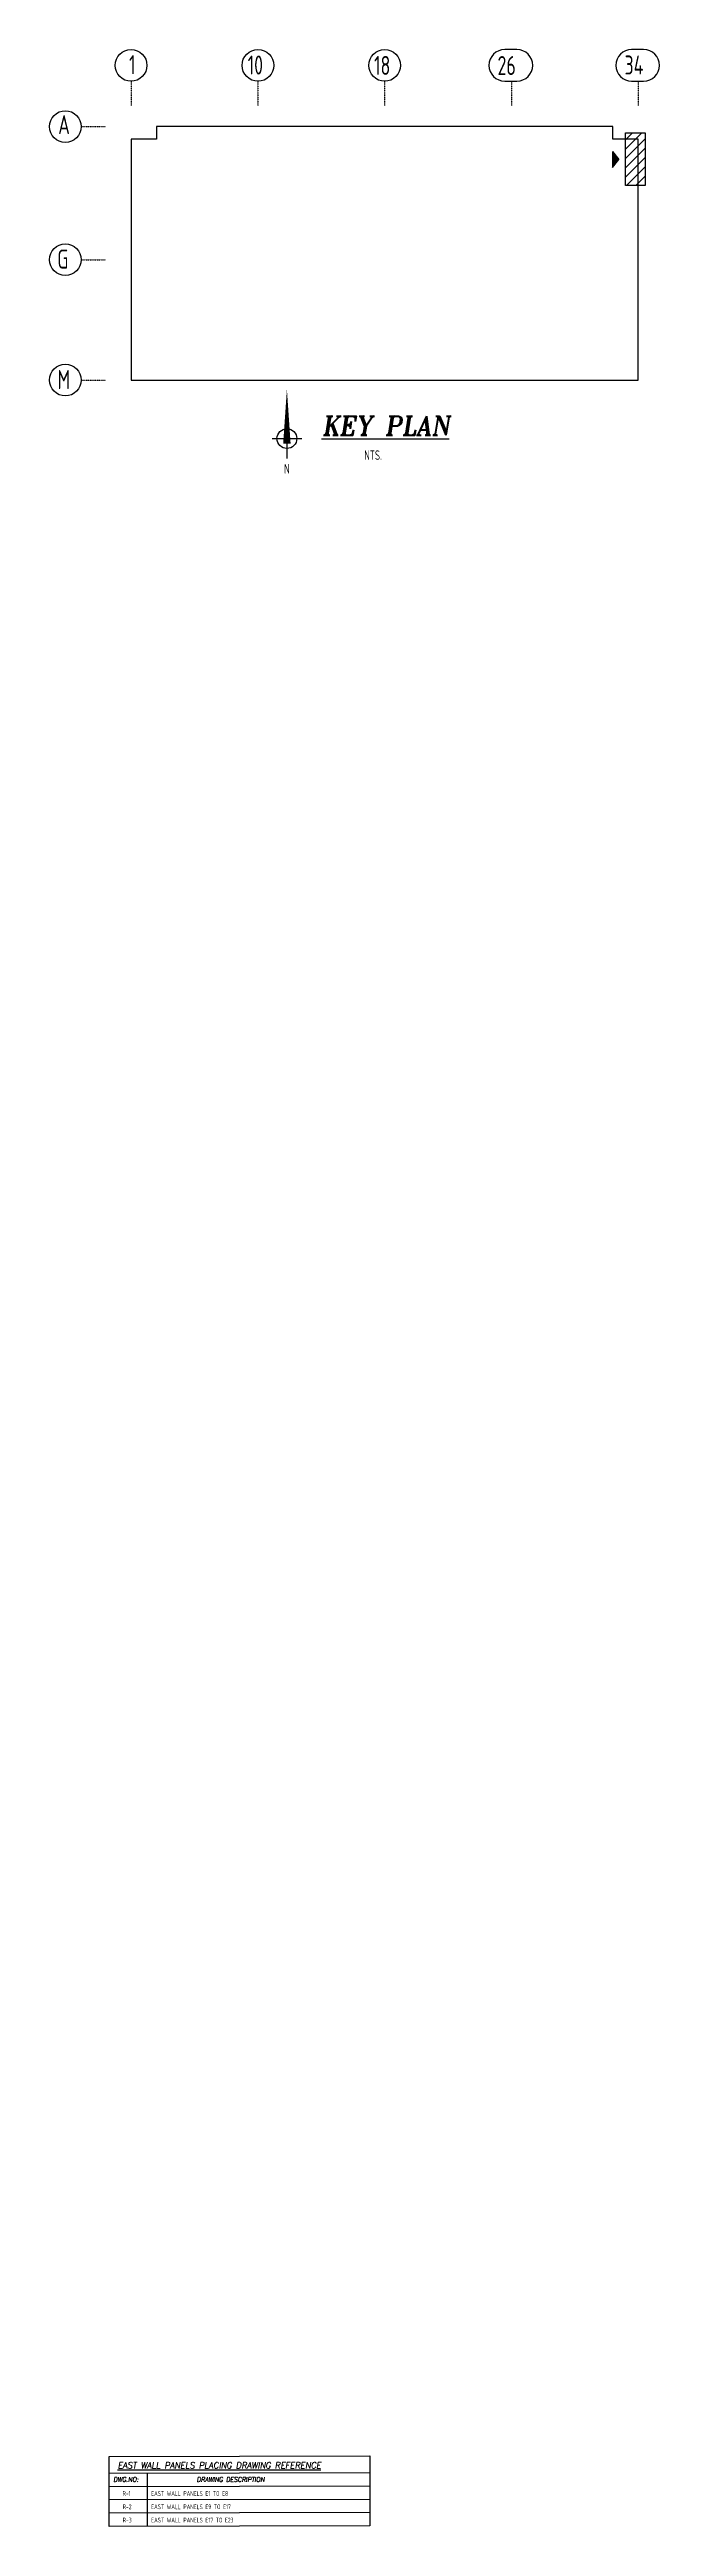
# Model space of a CAD drawing. Header units: inches. Extents: x -10781 to 50822, y -3854 to 38989.
# Drawn here: x 3182 to 3615, y -2263 to -505 of the extents above; entities that cross this region are included whole.
import ezdxf
from ezdxf.enums import TextEntityAlignment as Align

# ---------------------------------------------------------------- set-up
doc = ezdxf.new("R2010")
doc.units = ezdxf.units.IN
doc.header["$LTSCALE"] = 0.025
doc.header["$MEASUREMENT"] = 0
doc.linetypes.add('PHANTOM', pattern=[2.5, 1.25, -0.25, 0.25, -0.25, 0.25, -0.25])
doc.layers.get('0').update_dxf_attribs({"linetype": 'CONTINUOUS'})
for name, color, linetype in [('0-25TEXT', 7, 'CONTINUOUS'), ('0-35', 3, 'CONTINUOUS'), ('0-35TEXT', 3, 'CONTINUOUS'), ('0-50', 10, 'CONTINUOUS'), ('BAR-LBL', 2, 'CONTINUOUS'), ('BARLIST', 7, 'CONTINUOUS'), ('GRID', 8, 'PHANTOM'), ('Hatch', 253, 'CONTINUOUS'), ('Hgblock', 7, 'CONTINUOUS')]:
    doc.layers.add(name, color=color, linetype=linetype)
doc.styles.add('AR', font='ARCHQUIK.shx', dxfattribs={"width": 0.8})
doc.styles.add('ROMANT', font='romant')

msp = doc.modelspace()

# ---------------------------------------------------------------- texts
at = {"color": 7, "linetype": 'Continuous', "style": 'ROMANT', "oblique": 9, "width": 0.95}
msp.add_text('%%UKEY PLAN', height=13.5, dxfattribs=at).set_placement((3420.5179, -778.27361), align=Align.CENTER)
for s, height, p in [('DWG.NO:', 3.375, (3227.03546, -2231.18867)), ('%%UEAST WALL PANELS PLACING DRAWING REFERENCE', 4.5, (3230.16149, -2221.67092)), ('DRAWING DESCRIPTION', 3.375, (3286.27212, -2231.18867))]:
    msp.add_text(s, height=height, dxfattribs=at).set_placement(p)
at = {"layer": '0-35', "style": 'AR', "width": 0.8}
for s, p in [('R-1', (3233.56577, -2241.15122)), ('R-2', (3233.66874, -2250.58732)), ('EAST WALL PANELS E1 TO E8', (3253.93255, -2241.15122)), ('EAST WALL PANELS E9 TO E17', (3253.93255, -2250.58732)), ('R-3', (3233.66874, -2260.02342)), ('EAST WALL PANELS E17 TO E23', (3253.93255, -2260.02342))]:
    msp.add_text(s, height=3.375, dxfattribs=at).set_placement(p)
at = {"layer": '0-35TEXT', "style": 'AR', "width": 0.8}
msp.add_text('NTS.', height=6.75, dxfattribs=at).set_placement((3405.15936, -795.82187))
at = {"layer": '0-50', "style": 'AR', "width": 0.8}
for s, p in [('1', (3238.18583, -522.05191)), ('10', (3322.38948, -522.27661)), ('18', (3412.10768, -522.558)), ('26', (3499.75409, -522.64245)), ('34', (3589.92597, -522.27661)), ('A', (3187.88027, -564.57879)), ('G', (3187.32551, -660.04058)), ('M', (3187.39097, -745.57284))]:
    msp.add_text(s, height=13.5, dxfattribs=at).set_placement(p)

# ---------------------------------------------------------------- blocks, each defined once
blk = doc.blocks.new('*U107')
at = {"layer": 'Hgblock', "color": 3}
for p, q in [((-0.375, 0), (0.375, 0)), ((0, 0), (0, -0.5))]:
    blk.add_line(p, q, dxfattribs=at)
blk.add_lwpolyline([(0, 1.25, 0, 0.187, 0), (0, -0.125, 0.187, 0.187, 0)], format="xyseb", dxfattribs=at)
blk.add_circle((0, 0), 0.25, dxfattribs=at)
at = {"layer": 'Hgblock', "color": 3, "style": 'AR', "width": 0.8}
blk.add_text('N', height=0.244, dxfattribs=at).set_placement((0, -0.761), align=Align.MIDDLE)

# ---------------------------------------------------------------- hatches: boundary and pattern name
at = {"layer": '0-25TEXT'}
msp.add_hatch(color=256, dxfattribs=at).paths.add_polyline_path([(3581.45038, -588.25087), (3585.77027, -582.62601), (3581.45038, -577.00115)])
at = {"layer": 'Hatch'}
h = msp.add_hatch(dxfattribs=at)
h.set_pattern_fill('ANSI31', color=256, scale=37.5)
h.set_pattern_definition([(45, (1207.402, -1.958), (-3.314563, 3.314563), [])])
h.paths.add_polyline_path([(3590.63971, -563.71253), (3590.63971, -568.20833), (3599.63971, -568.20833), (3599.63971, -601.11221), (3604.58292, -601.11221), (3604.58292, -563.71253)])
h.paths.add_polyline_path([(3599.63971, -568.20833), (3590.63971, -568.20833), (3590.63971, -601.11221), (3599.63971, -601.11221)], flags=17)

# ---------------------------------------------------------------- linework, layer by layer
at = {"layer": '0-25TEXT'}
for p, q in [((3581.45038, -577.00115), (3581.45038, -588.25087)), ((3581.45038, -577.00115), (3585.77027, -582.62601)), ((3581.45038, -588.25087), (3585.77027, -582.62601))]:
    msp.add_line(p, q, dxfattribs=at)
at = {"layer": '0-35'}
for p, q in [((3257.63971, -559.20833), (3257.63971, -568.20833)), ((3581.63971, -559.20833), (3257.63971, -559.20833)), ((3581.63971, -568.20833), (3581.63971, -559.20833)), ((3239.63971, -568.20833), (3239.63971, -739.20833)), ((3257.63971, -568.20833), (3239.63971, -568.20833)), ((3599.63971, -568.20833), (3581.63971, -568.20833)), ((3599.63971, -739.20833), (3599.63971, -568.20833)), ((3239.63971, -739.20833), (3599.63971, -739.20833))]:
    msp.add_line(p, q, dxfattribs=at)
at = {"layer": '0-50'}
for p, q in [((3409.20239, -2224.83721), (3224.15125, -2225.26764)), ((3251.31004, -2262.85556), (3251.33213, -2225.26764)), ((3409.20239, -2234.18), (3224.15125, -2234.61043)), ((3409.20239, -2243.6161), (3224.15125, -2244.04653)), ((3409.20239, -2253.0522), (3224.15125, -2253.48263))]:
    msp.add_line(p, q, dxfattribs=at)
for points in [[(3513.45272, -504.53155), (3504.94703, -504.53155, 1), (3504.94703, -527.03155), (3513.45272, -527.03155, 1)], [(3603.45272, -504.53155), (3594.94703, -504.53155, 1), (3594.94703, -527.03155), (3603.45272, -527.03155, 1)]]:
    msp.add_lwpolyline(points, format="xyb", close=True, dxfattribs=at)
msp.add_lwpolyline([(3224.15125, -2213.10156), (3409.20239, -2212.67114), (3409.1803, -2262.42513), (3224.12915, -2262.85556)], close=True, dxfattribs=at)
for centre in [(3239.63971, -515.79015), (3329.63971, -515.79015), (3419.63971, -515.79015), (3193.00043, -559.20833), (3193.00043, -653.70833), (3193.00043, -739.20833)]:
    msp.add_circle(centre, 11.25, dxfattribs=at)
at = {"layer": 'BAR-LBL'}
msp.add_lwpolyline([(3590.63971, -563.71253), (3604.58292, -563.71253), (3604.58292, -601.11221), (3590.63971, -601.11221)], close=True, dxfattribs=at)
at = {"layer": 'GRID', "lineweight": -3}
for points in [[(3239.63971, -527.04015), (3239.63971, -544.28108)], [(3329.63971, -527.04015), (3329.63971, -544.28108)], [(3419.63971, -527.04015), (3419.63971, -544.28108)], [(3509.63971, -527.04015), (3509.63971, -544.28108)], [(3599.63971, -527.04015), (3599.63971, -544.28108)], [(3204.25043, -559.20833), (3221.49137, -559.20833)], [(3204.25043, -653.70833), (3221.49137, -653.70833)], [(3204.25043, -739.20833), (3221.49137, -739.20833)]]:
    msp.add_lwpolyline(points, dxfattribs=at)

# ---------------------------------------------------------------- block references
at = {"layer": 'BARLIST', "xscale": 28.125, "yscale": 28.125, "zscale": 28.125}
msp.add_blockref('*U107', (3350.23791, -780.73695), dxfattribs=at)

msp.set_redraw_order([(e.dxf.handle, doc.entitydb.next_handle()) for e in msp.query("TEXT MTEXT ATTDEF DIMENSION ARC_DIMENSION")])  # texts and dimensions are drawn at this point

doc.saveas('drawing.dxf')
